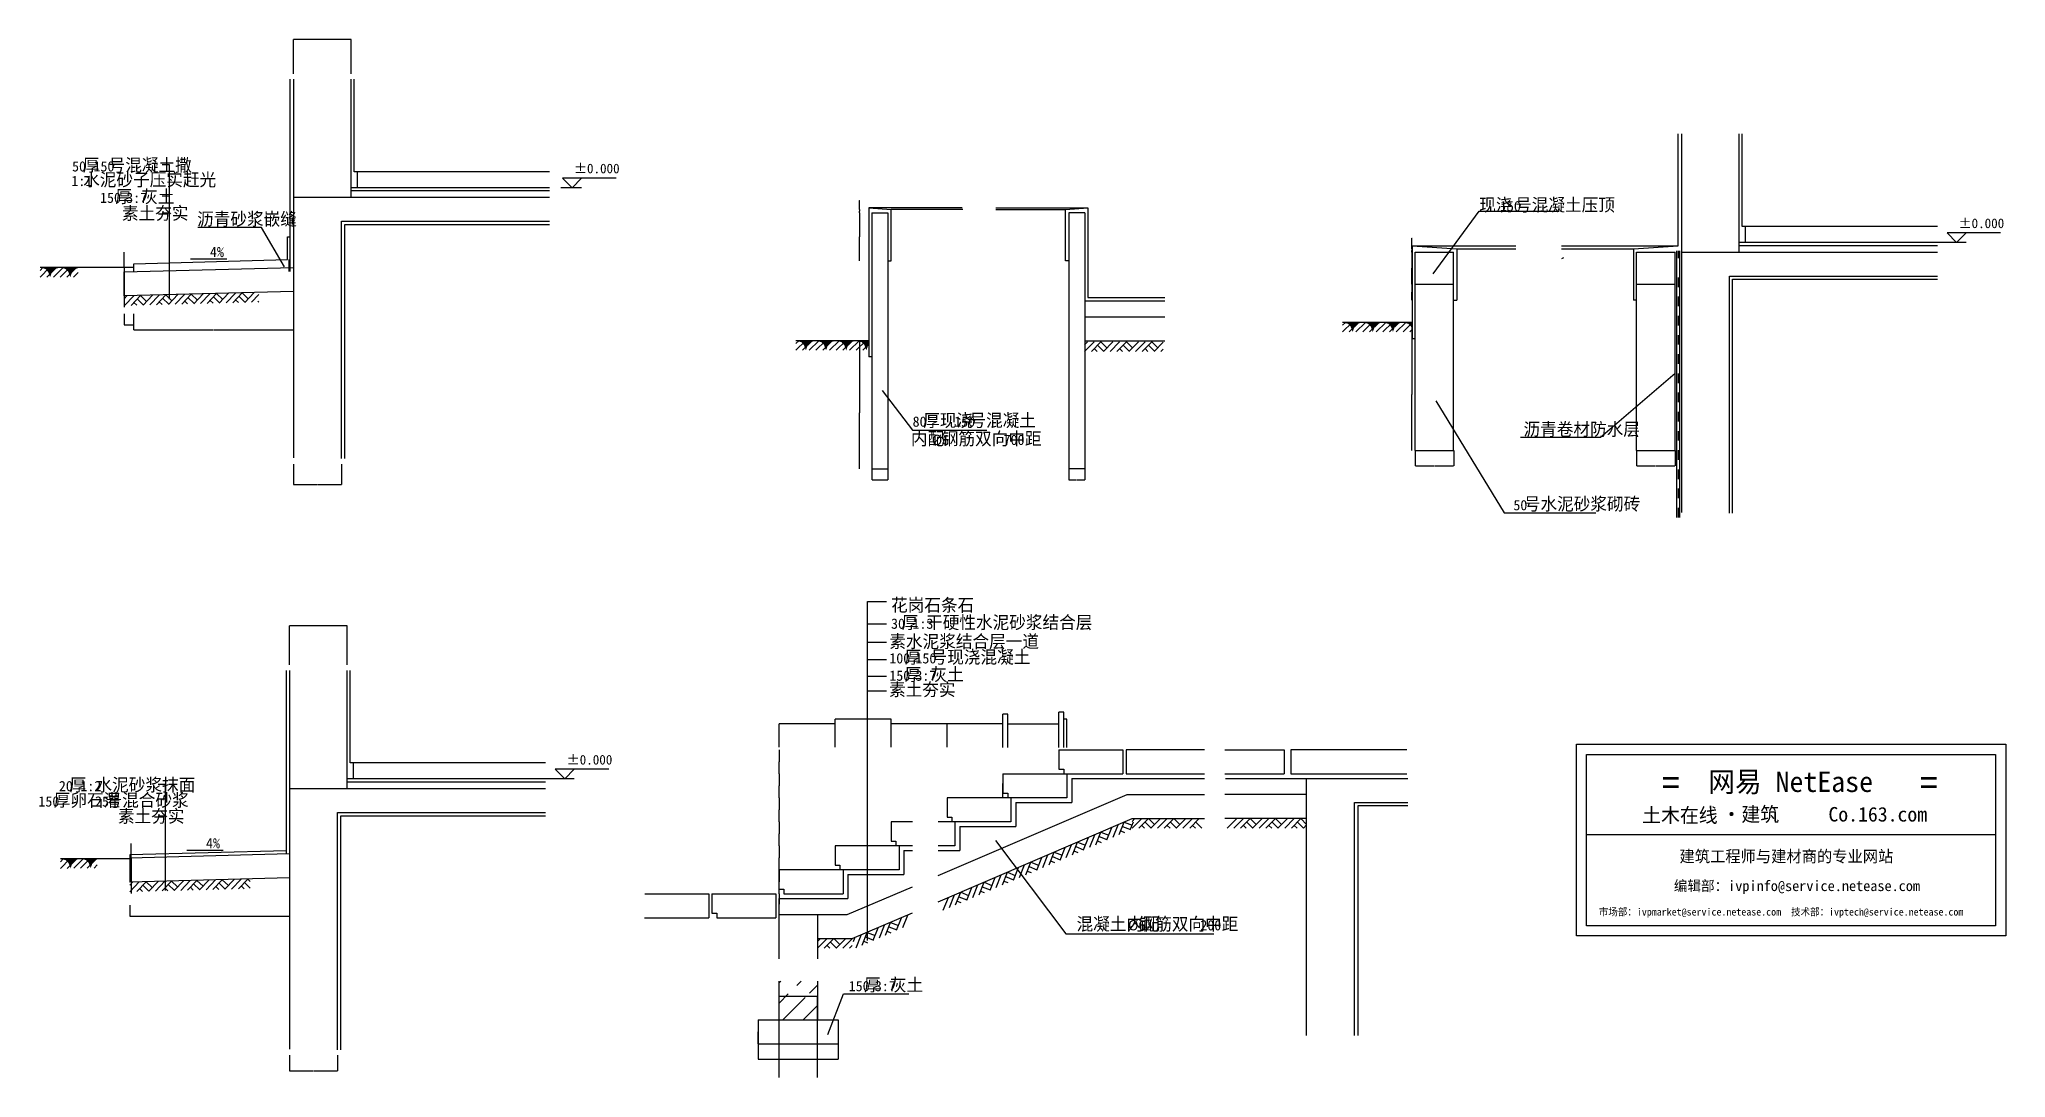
# Model space of a CAD drawing. Header units: metres. Extents: x 4762 to 17058, y 16092 to 22582.
import ezdxf

# ---------------------------------------------------------------- set-up
doc = ezdxf.new("R2010")
doc.units = ezdxf.units.M
for name, color, linetype in [('PUB_DIM', 3, 'Continuous'), ('PUB_HATCH', 7, 'Continuous'), ('PUB_TEXT', 7, 'Continuous'), ('S_SURFACE', 6, 'Continuous'), ('SURFACE', 6, 'Continuous'), ('WALL', 255, 'Continuous')]:
    doc.layers.add(name, color=color, linetype=linetype)
doc.dimstyles.get("Standard").update_dxf_attribs({"dimtxt": 2.5, "dimasz": 2.5, "dimexe": 1.25, "dimexo": 0.625, "dimtad": 1, "dimcen": 2.5, "dimazin": 3, "dimtfac": 1, "dimtmove": 0, "dimatfit": 3})

msp = doc.modelspace()

# ---------------------------------------------------------------- texts
at = {"layer": 'PUB_DIM'}
for p in [(8104.73, 21744.74), (16762.83, 21402.08), (8059.22, 18049.05)]:
    msp.add_text('%%p0.000', height=60, dxfattribs=at).set_placement(p)
at = {"layer": 'PUB_TEXT'}
for s, height, p in [('50', 64, (4966.61, 21756.03)), ('厚', 80, (5032.96, 21756.03)), ('150', 64, (5100.63, 21756.03)), ('号混凝土撒', 80, (5195.23, 21756.03)), ('1:1', 64, (4962.29, 21664.9)), ('水泥砂子压实赶光', 80, (5035.83, 21664.9)), ('厚', 80, (5237.32, 21559.62)), ('灰土', 80, (5399.27, 21559.62)), ('150', 64, (5141.71, 21559.62)), ('素土夯实', 80, (5278.47, 21455.42)), ('3:7', 64, (5304.99, 21559.62)), ('现浇', 80, (13765.37, 21507.6)), ('150', 64, (13895.53, 21507.6)), ('号混凝土压顶', 80, (13990.13, 21507.6)), ('沥青砂浆嵌缝', 80, (5748.43, 21418.72)), ('4%', 64, (5828.97, 21221.03)), ('80', 64, (10222.58, 20160.57)), ('厚现浇', 80, (10288.92, 20160.57)), ('150', 64, (10483.08, 20160.57)), ('号混凝土', 80, (10577.68, 20160.57)), ('沥青卷材防水层', 80, (14042.69, 20105.06)), ('内配', 80, (10212.17, 20046.15)), ('%%c6', 64, (10343.42, 20046.15)), ('钢筋双向中距', 80, (10405.1, 20046.15)), ('700', 64, (10791.76, 20046.15)), ('50', 64, (13979.3, 19638.25)), ('号水泥砂浆砌砖', 80, (14044.64, 19638.25)), ('花岗石条石', 80, (10087.8, 19005.93)), ('30', 64, (10087.8, 18897.63)), ('厚', 80, (10154.14, 18897.63)), ('1:3', 64, (10221.82, 18897.63)), ('干硬性水泥砂浆结合层', 80, (10306.77, 18897.63)), ('素水泥浆结合层一道', 80, (10076.96, 18778.49)), ('100', 64, (10076.96, 18681.02)), ('厚', 80, (10172.56, 18681.02)), ('150', 64, (10240.24, 18681.02)), ('号现浇混凝土', 80, (10334.83, 18681.02)), ('素土夯实', 80, (10075.32, 18478.22)), ('150', 64, (10076.96, 18572.72)), ('厚', 80, (10172.56, 18572.72)), ('3:7', 64, (10240.24, 18572.72)), ('灰土', 80, (10334.52, 18572.72)), ('厚', 80, (4950.59, 17882.35)), ('水泥砂浆抹面', 80, (5112.86, 17882.35)), ('150', 64, (4756.17, 17786.45)), ('厚卵石灌', 80, (4851.77, 17786.45)), ('20', 64, (4884.24, 17882.35)), ('1:2', 64, (5018.26, 17882.35)), ('25', 64, (5110.44, 17786.45)), ('号混合砂浆', 80, (5175.78, 17786.45)), ('素土夯实', 80, (5253.72, 17686.44)), ('4%', 64, (5804.21, 17525.34)), ('混凝土内配', 80, (11247.49, 17012.54)), ('钢筋双向中距', 80, (11635.49, 17012.54)), ('%%c6', 64, (11570.15, 17012.54)), ('200', 64, (12022.15, 17012.54)), ('灰土', 80, (10080.77, 16632.28)), ('150', 64, (9823.21, 16632.28)), ('厚', 80, (9918.81, 16632.28)), ('3:7', 64, (9986.49, 16632.28))]:
    msp.add_text(s, height=height, dxfattribs=at).set_placement(p)

# ---------------------------------------------------------------- blocks, each defined once
blk = doc.blocks.new('170417093439032')
at = {"color": 0}
for p, q in [((4980.25, 5362.09), (4991.38, 5373.22)), ((4980.25, 5234.81), (5037.96, 5292.52)), ((5090.4, 5344.96), (5118.66, 5373.22)), ((5170.54, 5297.82), (5220.25, 5347.53)), ((5003.79, 5131.07), (5143.58, 5270.86)), ((5131.07, 5131.07), (5220.25, 5220.25))]:
    blk.add_line(p, q, dxfattribs=at)
blk = doc.blocks.new('163')
at = {"color": 7}
for p, q in [((0, 29974.22), (671.06, 29974.22)), ((0, 29674.47), (0, 29974.22)), ((671.06, 29974.22), (671.06, 29674.47)), ((16.19, 29832.84), (654.84, 29832.84)), ((671.06, 29674.47), (0, 29674.47))]:
    blk.add_line(p, q, dxfattribs=at)
blk.add_lwpolyline([(15.91, 29690.38), (15.91, 29958.31), (655.15, 29958.31), (655.15, 29690.38), (15.91, 29690.38)], dxfattribs=at)
at = {"color": 3}
for s, height, p in [('=', 40, (133.87, 29894.24)), ('网易 NetEase', 32, (206.37, 29899.5)), ('=', 40, (537.2, 29894.24)), ('·建筑     Co.163.com', 22.68, (227.02, 29853.33)), ('建筑工程师与建材商的专业网站', 18.37, (161.15, 29789.76)), ('编辑部：ivpinfo@service.netease.com', 16.33, (152.34, 29744.67)), ('市场部：ivpmarket@service.netease.com  技术部：ivptech@service.netease.com', 11.43, (35.08, 29706.45))]:
    blk.add_text(s, height=height, dxfattribs=at).set_placement(p)
at = {"color": 1}
blk.add_text('土木在线', height=22.68, dxfattribs=at).set_placement((102.82, 29851.87))
blk = doc.blocks.new('*D1')
for p, q in [((5326.93, 17170.06), (5326.93, 17101.05)), ((5327.18, 17101.05), (5824.93, 17101.05)), ((5828.93, 17101.05), (6326.68, 17101.05)), ((6326.93, 17170.06), (6326.93, 17101.05))]:
    blk.add_line(p, q)
at = {"layer": 'Defpoints'}
for p in [(5326.93, 17170.06), (5326.93, 17101.05), (6326.93, 17170.06)]:
    blk.add_point(p, dxfattribs=at)
at = {"layer": 'PUB_DIM', "insert": (5826.93, 17101.05), "char_height": 1, "attachment_point": 5}
blk.add_mtext('1000', dxfattribs=at)
blk = doc.blocks.new('*D2')
for p, q in [((5335.27, 17461.69), (5335.27, 17242.27)), ((5335.02, 17242.27), (5334.77, 17242.27)), ((5335.27, 17311.69), (5335.27, 17242.27)), ((5335.27, 17242.27), (5335.27, 17242.27)), ((5335.52, 17242.27), (5335.77, 17242.27))]:
    blk.add_line(p, q)
at = {"layer": 'Defpoints'}
for p in [(5335.27, 17461.69), (5335.27, 17311.69), (5335.27, 17242.27)]:
    blk.add_point(p, dxfattribs=at)
at = {"layer": 'PUB_DIM', "insert": (5335.27, 17243.395), "char_height": 1, "attachment_point": 5}
blk.add_mtext('0', dxfattribs=at)
blk = doc.blocks.new('*D3')
for p, q in [((5335.02, 17555.68), (5334.77, 17555.68)), ((5335.27, 17463.69), (5335.27, 17555.68)), ((5335.27, 17483.69), (5335.27, 17555.68)), ((5335.27, 17555.68), (5335.27, 17555.68)), ((5335.52, 17555.68), (5335.77, 17555.68))]:
    blk.add_line(p, q)
at = {"layer": 'Defpoints'}
for p in [(5335.27, 17555.68), (5335.27, 17483.69), (5335.27, 17463.69)]:
    blk.add_point(p, dxfattribs=at)
at = {"layer": 'PUB_DIM', "insert": (5335.27, 17556.805), "char_height": 1, "attachment_point": 5}
blk.add_mtext('0', dxfattribs=at)
blk = doc.blocks.new('*D4')
for p, q in [((6326.29, 16231.49), (6326.29, 16133.65)), ((6626.29, 16231.49), (6626.29, 16133.65)), ((6326.54, 16133.65), (6474.79, 16133.65)), ((6477.79, 16133.65), (6626.04, 16133.65))]:
    blk.add_line(p, q)
at = {"layer": 'Defpoints'}
for p in [(6326.29, 16231.49), (6626.29, 16231.49), (6326.29, 16133.65)]:
    blk.add_point(p, dxfattribs=at)
at = {"layer": 'PUB_DIM', "insert": (6476.29, 16133.65), "char_height": 1, "attachment_point": 5}
blk.add_mtext('300', dxfattribs=at)
blk = doc.blocks.new('*D5')
for p, q in [((6504.96, 18915.52), (6326.21, 18915.52)), ((6326.46, 18671.22), (6326.46, 18915.52)), ((6686.71, 18915.52), (6507.96, 18915.52)), ((6686.46, 18671.22), (6686.46, 18915.52))]:
    blk.add_line(p, q)
at = {"layer": 'Defpoints'}
for p in [(6686.46, 18915.52), (6326.46, 18671.22), (6686.46, 18671.22)]:
    blk.add_point(p, dxfattribs=at)
at = {"layer": 'PUB_DIM', "insert": (6506.46, 18915.52), "char_height": 1, "attachment_point": 5}
blk.add_mtext('360', dxfattribs=at)
blk = doc.blocks.new('*D6')
for p, q in [((11176.53, 18332.14), (11167.28, 18332.14)), ((11167.53, 18155.41), (11167.53, 18332.14)), ((11187.78, 18332.14), (11178.53, 18332.14)), ((11187.53, 18155.41), (11187.53, 18332.14))]:
    blk.add_line(p, q)
at = {"layer": 'Defpoints'}
for p in [(11187.53, 18332.14), (11167.53, 18155.41), (11187.53, 18155.41)]:
    blk.add_point(p, dxfattribs=at)
at = {"layer": 'PUB_DIM', "insert": (11177.53, 18332.14), "char_height": 1, "attachment_point": 5}
blk.add_mtext('20', dxfattribs=at)
blk = doc.blocks.new('*D7')
for p, q in [((11151.53, 18376.2), (11137.28, 18376.2)), ((11137.53, 18155.41), (11137.53, 18376.2)), ((11167.78, 18376.2), (11153.53, 18376.2)), ((11167.53, 18155.41), (11167.53, 18376.2))]:
    blk.add_line(p, q)
at = {"layer": 'Defpoints'}
for p in [(11167.53, 18376.2), (11137.53, 18155.41), (11167.53, 18155.41)]:
    blk.add_point(p, dxfattribs=at)
at = {"layer": 'PUB_DIM', "insert": (11152.53, 18376.2), "char_height": 1, "attachment_point": 5}
blk.add_mtext('30', dxfattribs=at)
blk = doc.blocks.new('*D8')
for p, q in [((10801.53, 18364.1), (10787.28, 18364.1)), ((10787.53, 18155.41), (10787.53, 18364.1)), ((10817.78, 18364.1), (10803.53, 18364.1)), ((10817.53, 18155.41), (10817.53, 18364.1))]:
    blk.add_line(p, q)
at = {"layer": 'Defpoints'}
for p in [(10817.53, 18364.1), (10787.53, 18155.41), (10817.53, 18155.41)]:
    blk.add_point(p, dxfattribs=at)
at = {"layer": 'PUB_DIM', "insert": (10802.53, 18364.1), "char_height": 1, "attachment_point": 5}
blk.add_mtext('30', dxfattribs=at)
blk = doc.blocks.new('*D9')
for p, q in [((10976.03, 18302.16), (10817.28, 18302.16)), ((10817.53, 18155.41), (10817.53, 18302.16)), ((11137.78, 18302.16), (10979.03, 18302.16)), ((11137.53, 18155.41), (11137.53, 18302.16))]:
    blk.add_line(p, q)
at = {"layer": 'Defpoints'}
for p in [(11137.53, 18302.16), (10817.53, 18155.41), (11137.53, 18155.41)]:
    blk.add_point(p, dxfattribs=at)
at = {"layer": 'PUB_DIM', "insert": (10977.53, 18302.16), "char_height": 1, "attachment_point": 5}
blk.add_mtext('320', dxfattribs=at)
blk = doc.blocks.new('*D10')
for p, q in [((9911.13, 18333.36), (9737.38, 18333.36)), ((9737.63, 18156.72), (9737.63, 18333.36)), ((10087.88, 18333.36), (9914.13, 18333.36)), ((10087.63, 18156.72), (10087.63, 18333.36))]:
    blk.add_line(p, q)
at = {"layer": 'Defpoints'}
for p in [(10087.63, 18333.36), (9737.63, 18156.72), (10087.63, 18156.72)]:
    blk.add_point(p, dxfattribs=at)
at = {"layer": 'PUB_DIM', "insert": (9912.63, 18333.36), "char_height": 1, "attachment_point": 5}
blk.add_mtext('350', dxfattribs=at)
blk = doc.blocks.new('*D11')
for p, q in [((10261.13, 18303.38), (10087.38, 18303.38)), ((10087.63, 18156.72), (10087.63, 18303.38)), ((10437.88, 18303.38), (10264.13, 18303.38)), ((10437.63, 18156.72), (10437.63, 18303.38))]:
    blk.add_line(p, q)
at = {"layer": 'Defpoints'}
for p in [(10437.63, 18303.38), (10087.63, 18156.72), (10437.63, 18156.72)]:
    blk.add_point(p, dxfattribs=at)
at = {"layer": 'PUB_DIM', "insert": (10262.63, 18303.38), "char_height": 1, "attachment_point": 5}
blk.add_mtext('350', dxfattribs=at)
blk = doc.blocks.new('*D12')
for p, q in [((10611.13, 18303.38), (10437.38, 18303.38)), ((10437.63, 18156.72), (10437.63, 18303.38)), ((10787.88, 18303.38), (10614.13, 18303.38)), ((10787.63, 18156.72), (10787.63, 18303.38))]:
    blk.add_line(p, q)
at = {"layer": 'Defpoints'}
for p in [(10787.63, 18303.38), (10437.63, 18156.72), (10787.63, 18156.72)]:
    blk.add_point(p, dxfattribs=at)
at = {"layer": 'PUB_DIM', "insert": (10612.63, 18303.38), "char_height": 1, "attachment_point": 5}
blk.add_mtext('350', dxfattribs=at)
blk = doc.blocks.new('*D13')
for p, q in [((9561.13, 18303.38), (9387.38, 18303.38)), ((9387.63, 18156.72), (9387.63, 18303.38)), ((9737.88, 18303.38), (9564.13, 18303.38)), ((9737.63, 18156.72), (9737.63, 18303.38))]:
    blk.add_line(p, q)
at = {"layer": 'Defpoints'}
for p in [(9737.63, 18303.38), (9387.63, 18156.72), (9737.63, 18156.72)]:
    blk.add_point(p, dxfattribs=at)
at = {"layer": 'PUB_DIM', "insert": (9562.63, 18303.38), "char_height": 1, "attachment_point": 5}
blk.add_mtext('350', dxfattribs=at)
blk = doc.blocks.new('*D14')
for p, q in [((9506.59, 16599.07), (9387.84, 16599.07)), ((9388.09, 16091.79), (9388.09, 16599.07)), ((9628.34, 16599.07), (9509.59, 16599.07)), ((9628.09, 16091.79), (9628.09, 16599.07))]:
    blk.add_line(p, q)
at = {"layer": 'Defpoints'}
for p in [(9628.09, 16599.07), (9388.09, 16091.79), (9628.09, 16091.79)]:
    blk.add_point(p, dxfattribs=at)
at = {"layer": 'PUB_DIM', "insert": (9508.09, 16599.07), "char_height": 1, "attachment_point": 5}
blk.add_mtext('240', dxfattribs=at)
blk = doc.blocks.new('*D15')
for p, q in [((9257.51, 16303.45), (9257.51, 16208.03)), ((9757.51, 16303.45), (9757.51, 16208.03)), ((9257.76, 16208.03), (9506.01, 16208.03)), ((9509.01, 16208.03), (9757.26, 16208.03))]:
    blk.add_line(p, q)
at = {"layer": 'Defpoints'}
for p in [(9257.51, 16303.45), (9757.51, 16303.45), (9257.51, 16208.03)]:
    blk.add_point(p, dxfattribs=at)
at = {"layer": 'PUB_DIM', "insert": (9507.51, 16208.03), "char_height": 1, "attachment_point": 5}
blk.add_mtext('500', dxfattribs=at)
blk = doc.blocks.new('*D16')
for p, q in [((9257.37, 16378.85), (9257.12, 16378.85)), ((9257.62, 16453.85), (9257.62, 16378.85)), ((9257.62, 16303.85), (9257.62, 16378.85)), ((9257.62, 16378.85), (9257.62, 16378.85)), ((9257.87, 16378.85), (9258.12, 16378.85))]:
    blk.add_line(p, q)
at = {"layer": 'Defpoints'}
for p in [(9257.62, 16453.85), (9257.62, 16378.85), (9257.62, 16303.85)]:
    blk.add_point(p, dxfattribs=at)
at = {"layer": 'PUB_DIM', "insert": (9257.62, 16379.975), "char_height": 1, "attachment_point": 5}
blk.add_mtext('0', dxfattribs=at)
blk = doc.blocks.new('*D17')
for p, q in [((9387.62, 17390.46), (9387.62, 17315.46)), ((9387.37, 17315.46), (9387.12, 17315.46)), ((9387.62, 17240.46), (9387.62, 17315.46)), ((9387.62, 17315.46), (9387.62, 17315.46)), ((9387.87, 17315.46), (9388.12, 17315.46))]:
    blk.add_line(p, q)
at = {"layer": 'Defpoints'}
for p in [(9387.62, 17390.46), (9387.62, 17315.46), (9387.62, 17240.46)]:
    blk.add_point(p, dxfattribs=at)
at = {"layer": 'PUB_DIM', "insert": (9387.62, 17316.585), "char_height": 1, "attachment_point": 5}
blk.add_mtext('0', dxfattribs=at)
blk = doc.blocks.new('*D18')
for p, q in [((9387.62, 17241.07), (9387.62, 17176.07)), ((9387.37, 17176.07), (9387.12, 17176.07)), ((9387.62, 17111.07), (9387.62, 17176.07)), ((9387.62, 17176.07), (9387.62, 17176.07)), ((9387.87, 17176.07), (9388.12, 17176.07))]:
    blk.add_line(p, q)
at = {"layer": 'Defpoints'}
for p in [(9387.62, 17241.07), (9387.62, 17176.07), (9387.62, 17111.07)]:
    blk.add_point(p, dxfattribs=at)
at = {"layer": 'PUB_DIM', "insert": (9387.62, 17177.195), "char_height": 1, "attachment_point": 5}
blk.add_mtext('200', dxfattribs=at)
blk = doc.blocks.new('*D19')
for p, q in [((9387.62, 17840.46), (9387.62, 17765.46)), ((9387.37, 17765.46), (9387.12, 17765.46)), ((9387.62, 17690.46), (9387.62, 17765.46)), ((9387.62, 17765.46), (9387.62, 17765.46)), ((9387.87, 17765.46), (9388.12, 17765.46))]:
    blk.add_line(p, q)
at = {"layer": 'Defpoints'}
for p in [(9387.62, 17840.46), (9387.62, 17765.46), (9387.62, 17690.46)]:
    blk.add_point(p, dxfattribs=at)
at = {"layer": 'PUB_DIM', "insert": (9387.62, 17766.585), "char_height": 1, "attachment_point": 5}
blk.add_mtext('0', dxfattribs=at)
blk = doc.blocks.new('*D20')
for p, q in [((9387.37, 17615.46), (9387.12, 17615.46)), ((9387.62, 17690.46), (9387.62, 17615.46)), ((9387.62, 17540.46), (9387.62, 17615.46)), ((9387.62, 17615.46), (9387.62, 17615.46)), ((9387.87, 17615.46), (9388.12, 17615.46))]:
    blk.add_line(p, q)
at = {"layer": 'Defpoints'}
for p in [(9387.62, 17690.46), (9387.62, 17615.46), (9387.62, 17540.46)]:
    blk.add_point(p, dxfattribs=at)
at = {"layer": 'PUB_DIM', "insert": (9387.62, 17616.585), "char_height": 1, "attachment_point": 5}
blk.add_mtext('0', dxfattribs=at)
blk = doc.blocks.new('*D21')
for p, q in [((9387.37, 17465.46), (9387.12, 17465.46)), ((9387.62, 17540.46), (9387.62, 17465.46)), ((9387.62, 17390.46), (9387.62, 17465.46)), ((9387.62, 17465.46), (9387.62, 17465.46)), ((9387.87, 17465.46), (9388.12, 17465.46))]:
    blk.add_line(p, q)
at = {"layer": 'Defpoints'}
for p in [(9387.62, 17540.46), (9387.62, 17465.46), (9387.62, 17390.46)]:
    blk.add_point(p, dxfattribs=at)
at = {"layer": 'PUB_DIM', "insert": (9387.62, 17466.585), "char_height": 1, "attachment_point": 5}
blk.add_mtext('0', dxfattribs=at)
blk = doc.blocks.new('*D22')
for p, q in [((9387.62, 18140.46), (9387.62, 18065.46)), ((9387.37, 18065.46), (9387.12, 18065.46)), ((9387.62, 17990.46), (9387.62, 18065.46)), ((9387.62, 18065.46), (9387.62, 18065.46)), ((9387.87, 18065.46), (9388.12, 18065.46))]:
    blk.add_line(p, q)
at = {"layer": 'Defpoints'}
for p in [(9387.62, 18140.46), (9387.62, 18065.46), (9387.62, 17990.46)]:
    blk.add_point(p, dxfattribs=at)
at = {"layer": 'PUB_DIM', "insert": (9387.62, 18066.585), "char_height": 1, "attachment_point": 5}
blk.add_mtext('0', dxfattribs=at)
blk = doc.blocks.new('*D23')
for p, q in [((9387.62, 17990.46), (9387.62, 17915.46)), ((9387.37, 17915.46), (9387.12, 17915.46)), ((9387.62, 17840.46), (9387.62, 17915.46)), ((9387.62, 17915.46), (9387.62, 17915.46)), ((9387.87, 17915.46), (9388.12, 17915.46))]:
    blk.add_line(p, q)
at = {"layer": 'Defpoints'}
for p in [(9387.62, 17990.46), (9387.62, 17915.46), (9387.62, 17840.46)]:
    blk.add_point(p, dxfattribs=at)
at = {"layer": 'PUB_DIM', "insert": (9387.62, 17916.585), "char_height": 1, "attachment_point": 5}
blk.add_mtext('0', dxfattribs=at)
blk = doc.blocks.new('*D24')
for p, q in [((10787.62, 17990.9), (10787.62, 17930.9)), ((10787.37, 17930.9), (10787.12, 17930.9)), ((10787.62, 17870.9), (10787.62, 17930.9)), ((10787.62, 17930.9), (10787.62, 17930.9)), ((10787.87, 17930.9), (10788.12, 17930.9))]:
    blk.add_line(p, q)
at = {"layer": 'Defpoints'}
for p in [(10787.62, 17990.9), (10787.62, 17930.9), (10787.62, 17870.9)]:
    blk.add_point(p, dxfattribs=at)
at = {"layer": 'PUB_DIM', "insert": (10787.62, 17932.025), "char_height": 1, "attachment_point": 5}
blk.add_mtext('0', dxfattribs=at)
blk = doc.blocks.new('*D25')
for p, q in [((10787.37, 17885.84), (10787.12, 17885.84)), ((10787.62, 17870.9), (10787.62, 17885.84)), ((10787.62, 17840.9), (10787.62, 17885.84)), ((10787.62, 17885.84), (10787.62, 17885.84)), ((10787.87, 17885.84), (10788.12, 17885.84))]:
    blk.add_line(p, q)
at = {"layer": 'Defpoints'}
for p in [(10787.62, 17885.84), (10787.62, 17870.9), (10787.62, 17840.9)]:
    blk.add_point(p, dxfattribs=at)
at = {"layer": 'PUB_DIM', "insert": (10787.62, 17886.965), "char_height": 1, "attachment_point": 5}
blk.add_mtext('0', dxfattribs=at)
blk = doc.blocks.new('*D26')
for p, q in [((5351.68, 20865.75), (5351.68, 20766.76)), ((6351.68, 20865.75), (6351.68, 20766.76)), ((5351.93, 20766.76), (5849.68, 20766.76)), ((5853.68, 20766.76), (6351.43, 20766.76))]:
    blk.add_line(p, q)
at = {"layer": 'Defpoints'}
for p in [(5351.68, 20865.75), (6351.68, 20865.75), (5351.68, 20766.76)]:
    blk.add_point(p, dxfattribs=at)
at = {"layer": 'PUB_DIM', "insert": (5851.68, 20766.76), "char_height": 1, "attachment_point": 5}
blk.add_mtext('1000', dxfattribs=at)
blk = doc.blocks.new('*D27')
for p, q in [((5291.93, 21159.38), (5291.93, 21101.72)), ((5291.68, 21101.72), (5291.43, 21101.72)), ((5291.93, 21129.38), (5291.93, 21101.72)), ((5291.93, 21101.72), (5291.93, 21101.72)), ((5292.18, 21101.72), (5292.43, 21101.72))]:
    blk.add_line(p, q)
at = {"layer": 'Defpoints'}
for p in [(5291.93, 21159.38), (5291.93, 21129.38), (5291.93, 21101.72)]:
    blk.add_point(p, dxfattribs=at)
at = {"layer": 'PUB_DIM', "insert": (5291.93, 21102.845), "char_height": 1, "attachment_point": 5}
blk.add_mtext('0', dxfattribs=at)
blk = doc.blocks.new('*D28')
for p, q in [((5291.68, 21251.38), (5291.43, 21251.38)), ((5291.93, 21159.38), (5291.93, 21251.38)), ((5291.93, 21179.38), (5291.93, 21251.38)), ((5291.93, 21251.38), (5291.93, 21251.38)), ((5292.18, 21251.38), (5292.43, 21251.38))]:
    blk.add_line(p, q)
at = {"layer": 'Defpoints'}
for p in [(5291.93, 21251.38), (5291.93, 21179.38), (5291.93, 21159.38)]:
    blk.add_point(p, dxfattribs=at)
at = {"layer": 'PUB_DIM', "insert": (5291.93, 21252.505), "char_height": 1, "attachment_point": 5}
blk.add_mtext('0', dxfattribs=at)
blk = doc.blocks.new('*D29')
for p, q in [((5291.68, 20865.75), (5291.68, 20796.74)), ((5291.93, 20796.74), (5320.68, 20796.74)), ((5322.68, 20796.74), (5351.43, 20796.74)), ((5351.68, 20865.75), (5351.68, 20796.74))]:
    blk.add_line(p, q)
at = {"layer": 'Defpoints'}
for p in [(5291.68, 20865.75), (5291.68, 20796.74), (5351.68, 20865.75)]:
    blk.add_point(p, dxfattribs=at)
at = {"layer": 'PUB_DIM', "insert": (5321.68, 20796.74), "char_height": 1, "attachment_point": 5}
blk.add_mtext('60', dxfattribs=at)
blk = doc.blocks.new('*D30')
for p, q in [((5291.93, 21127.38), (5291.93, 20907.96)), ((5291.68, 20907.96), (5291.43, 20907.96)), ((5291.93, 20977.38), (5291.93, 20907.96)), ((5291.93, 20907.96), (5291.93, 20907.96)), ((5292.18, 20907.96), (5292.43, 20907.96))]:
    blk.add_line(p, q)
at = {"layer": 'Defpoints'}
for p in [(5291.93, 21127.38), (5291.93, 20977.38), (5291.93, 20907.96)]:
    blk.add_point(p, dxfattribs=at)
at = {"layer": 'PUB_DIM', "insert": (5291.93, 20909.085), "char_height": 1, "attachment_point": 5}
blk.add_mtext('0', dxfattribs=at)
blk = doc.blocks.new('*D31')
for p, q in [((6351.04, 19927.18), (6351.04, 19799.35)), ((6651.04, 19927.18), (6651.04, 19799.35)), ((6351.29, 19799.35), (6499.54, 19799.35)), ((6502.54, 19799.35), (6650.79, 19799.35))]:
    blk.add_line(p, q)
at = {"layer": 'Defpoints'}
for p in [(6351.04, 19927.18), (6651.04, 19927.18), (6351.04, 19799.35)]:
    blk.add_point(p, dxfattribs=at)
at = {"layer": 'PUB_DIM', "insert": (6501.04, 19799.35), "char_height": 1, "attachment_point": 5}
blk.add_mtext('300', dxfattribs=at)
blk = doc.blocks.new('*D32')
for p, q in [((6312.9, 21204.74), (6312.9, 21347.37)), ((6313.15, 21347.37), (6320.9, 21347.37)), ((6322.9, 21347.37), (6330.65, 21347.37)), ((6330.9, 21204.74), (6330.9, 21347.37))]:
    blk.add_line(p, q)
at = {"layer": 'Defpoints'}
for p in [(6312.9, 21347.37), (6312.9, 21204.74), (6330.9, 21204.74)]:
    blk.add_point(p, dxfattribs=at)
at = {"layer": 'PUB_DIM', "insert": (6321.9, 21347.37), "char_height": 1, "attachment_point": 5}
blk.add_mtext('10', dxfattribs=at)
blk = doc.blocks.new('*D33')
for p, q in [((6529.72, 22581.23), (6350.97, 22581.23)), ((6351.22, 22366.91), (6351.22, 22581.23)), ((6711.47, 22581.23), (6532.72, 22581.23)), ((6711.22, 22366.91), (6711.22, 22581.23))]:
    blk.add_line(p, q)
at = {"layer": 'Defpoints'}
for p in [(6711.22, 22581.23), (6351.22, 22366.91), (6711.22, 22366.91)]:
    blk.add_point(p, dxfattribs=at)
at = {"layer": 'PUB_DIM', "insert": (6531.22, 22581.23), "char_height": 1, "attachment_point": 5}
blk.add_mtext('360', dxfattribs=at)
blk = doc.blocks.new('*D34')
for p, q in [((9891.18, 20698.04), (9891.18, 20531.16)), ((9891.18, 20598.04), (9891.18, 20531.16)), ((9890.93, 20531.16), (9890.68, 20531.16)), ((9891.18, 20531.16), (9891.18, 20531.16)), ((9891.43, 20531.16), (9891.68, 20531.16))]:
    blk.add_line(p, q)
at = {"layer": 'Defpoints'}
for p in [(9891.18, 20698.04), (9891.18, 20598.04), (9891.18, 20531.16)]:
    blk.add_point(p, dxfattribs=at)
at = {"layer": 'PUB_DIM', "insert": (9891.18, 20532.285), "char_height": 1, "attachment_point": 5}
blk.add_mtext('0', dxfattribs=at)
blk = doc.blocks.new('*D35')
for p, q in [((9891.18, 20598.04), (9891.18, 20248.04)), ((9890.93, 20248.04), (9890.68, 20248.04)), ((9891.18, 19898.04), (9891.18, 20248.04)), ((9891.18, 20248.04), (9891.18, 20248.04)), ((9891.43, 20248.04), (9891.68, 20248.04))]:
    blk.add_line(p, q)
at = {"layer": 'Defpoints'}
for p in [(9891.18, 20598.04), (9891.18, 20248.04), (9891.18, 19898.04)]:
    blk.add_point(p, dxfattribs=at)
at = {"layer": 'PUB_DIM', "insert": (9891.18, 20249.165), "char_height": 1, "attachment_point": 5}
blk.add_mtext('0', dxfattribs=at)
blk = doc.blocks.new('*D36')
for p, q in [((9968.39, 19898.14), (9968.39, 19829.34)), ((9968.64, 19829.34), (10016.89, 19829.34)), ((10019.89, 19829.34), (10068.14, 19829.34)), ((10068.39, 19898.14), (10068.39, 19829.34))]:
    blk.add_line(p, q)
at = {"layer": 'Defpoints'}
for p in [(9968.39, 19898.14), (9968.39, 19829.34), (10068.39, 19898.14)]:
    blk.add_point(p, dxfattribs=at)
at = {"layer": 'PUB_DIM', "insert": (10018.39, 19829.34), "char_height": 1, "attachment_point": 5}
blk.add_mtext('100', dxfattribs=at)
blk = doc.blocks.new('*D37')
for p, q in [((11199.39, 19898.14), (11199.39, 19829.34)), ((11199.64, 19829.34), (11247.89, 19829.34)), ((11250.89, 19829.34), (11299.14, 19829.34)), ((11299.39, 19898.14), (11299.39, 19829.34))]:
    blk.add_line(p, q)
at = {"layer": 'Defpoints'}
for p in [(11199.39, 19898.14), (11199.39, 19829.34), (11299.39, 19898.14)]:
    blk.add_point(p, dxfattribs=at)
at = {"layer": 'PUB_DIM', "insert": (11249.39, 19829.34), "char_height": 1, "attachment_point": 5}
blk.add_mtext('100', dxfattribs=at)
blk = doc.blocks.new('*D38')
for p, q in [((9891.18, 21497.66), (9891.18, 21347.9)), ((9890.93, 21347.9), (9890.68, 21347.9)), ((9891.18, 21198.14), (9891.18, 21347.9)), ((9891.18, 21347.9), (9891.18, 21347.9)), ((9891.43, 21347.9), (9891.68, 21347.9))]:
    blk.add_line(p, q)
at = {"layer": 'Defpoints'}
for p in [(9891.18, 21497.66), (9891.18, 21347.9), (9891.18, 21198.14)]:
    blk.add_point(p, dxfattribs=at)
at = {"layer": 'PUB_DIM', "insert": (9891.18, 21349.025), "char_height": 1, "attachment_point": 5}
blk.add_mtext('0', dxfattribs=at)
blk = doc.blocks.new('*D39')
for p, q in [((9890.93, 21574.8), (9890.68, 21574.8)), ((9891.18, 21528.14), (9891.18, 21574.8)), ((9891.18, 21517.66), (9891.18, 21574.8)), ((9891.18, 21574.8), (9891.18, 21574.8)), ((9891.43, 21574.8), (9891.68, 21574.8))]:
    blk.add_line(p, q)
at = {"layer": 'Defpoints'}
for p in [(9891.18, 21574.8), (9891.18, 21528.14), (9891.18, 21517.66)]:
    blk.add_point(p, dxfattribs=at)
at = {"layer": 'PUB_DIM', "insert": (9891.18, 21575.925), "char_height": 1, "attachment_point": 5}
blk.add_mtext('0', dxfattribs=at)
blk = doc.blocks.new('*D40')
for p, q in [((9891.18, 21517.66), (9891.18, 21507.66)), ((9890.93, 21507.66), (9890.68, 21507.66)), ((9891.18, 21497.66), (9891.18, 21507.66)), ((9891.18, 21507.66), (9891.18, 21507.66)), ((9891.43, 21507.66), (9891.68, 21507.66))]:
    blk.add_line(p, q)
at = {"layer": 'Defpoints'}
for p in [(9891.18, 21517.66), (9891.18, 21507.66), (9891.18, 21497.66)]:
    blk.add_point(p, dxfattribs=at)
at = {"layer": 'PUB_DIM', "insert": (9891.18, 21508.785), "char_height": 1, "attachment_point": 5}
blk.add_mtext('0', dxfattribs=at)
blk = doc.blocks.new('*D41')
for p, q in [((13344.65, 21339.23), (13344.4, 21339.23)), ((13344.9, 21292.57), (13344.9, 21339.23)), ((13344.9, 21272.08), (13344.9, 21339.23)), ((13344.9, 21339.23), (13344.9, 21339.23)), ((13345.15, 21339.23), (13345.4, 21339.23))]:
    blk.add_line(p, q)
at = {"layer": 'Defpoints'}
for p in [(13344.9, 21339.23), (13344.9, 21292.57), (13344.9, 21272.08)]:
    blk.add_point(p, dxfattribs=at)
at = {"layer": 'PUB_DIM', "insert": (13344.9, 21340.355), "char_height": 1, "attachment_point": 5}
blk.add_mtext('0', dxfattribs=at)
blk = doc.blocks.new('*D42')
for p, q in [((13344.9, 20712.57), (13344.9, 20362.57)), ((13344.65, 20362.57), (13344.4, 20362.57)), ((13344.9, 20012.57), (13344.9, 20362.57)), ((13344.9, 20362.57), (13344.9, 20362.57)), ((13345.15, 20362.57), (13345.4, 20362.57))]:
    blk.add_line(p, q)
at = {"layer": 'Defpoints'}
for p in [(13344.9, 20712.57), (13344.9, 20362.57), (13344.9, 20012.57)]:
    blk.add_point(p, dxfattribs=at)
at = {"layer": 'PUB_DIM', "insert": (13344.9, 20363.695), "char_height": 1, "attachment_point": 5}
blk.add_mtext('0', dxfattribs=at)
blk = doc.blocks.new('*D43')
for p, q in [((13366.08, 20012.67), (13366.08, 19916)), ((13606.08, 20012.67), (13606.08, 19916)), ((13366.33, 19916), (13484.58, 19916)), ((13487.58, 19916), (13605.83, 19916))]:
    blk.add_line(p, q)
at = {"layer": 'Defpoints'}
for p in [(13366.08, 20012.67), (13606.08, 20012.67), (13366.08, 19916)]:
    blk.add_point(p, dxfattribs=at)
at = {"layer": 'PUB_DIM', "insert": (13486.08, 19916), "char_height": 1, "attachment_point": 5}
blk.add_mtext('240', dxfattribs=at)
blk = doc.blocks.new('*D44')
for p, q in [((13344.9, 20812.57), (13344.9, 20645.69)), ((13344.9, 20712.57), (13344.9, 20645.69)), ((13344.65, 20645.69), (13344.4, 20645.69)), ((13344.9, 20645.69), (13344.9, 20645.69)), ((13345.15, 20645.69), (13345.4, 20645.69))]:
    blk.add_line(p, q)
at = {"layer": 'Defpoints'}
for p in [(13344.9, 20812.57), (13344.9, 20712.57), (13344.9, 20645.69)]:
    blk.add_point(p, dxfattribs=at)
at = {"layer": 'PUB_DIM', "insert": (13344.9, 20646.815), "char_height": 1, "attachment_point": 5}
blk.add_mtext('0', dxfattribs=at)
blk = doc.blocks.new('*D45')
for p, q in [((13344.9, 21272.08), (13344.9, 21262.08)), ((13344.65, 21262.08), (13344.4, 21262.08)), ((13344.9, 21252.08), (13344.9, 21262.08)), ((13344.9, 21262.08), (13344.9, 21262.08)), ((13345.15, 21262.08), (13345.4, 21262.08))]:
    blk.add_line(p, q)
at = {"layer": 'Defpoints'}
for p in [(13344.9, 21272.08), (13344.9, 21262.08), (13344.9, 21252.08)]:
    blk.add_point(p, dxfattribs=at)
at = {"layer": 'PUB_DIM', "insert": (13344.9, 21263.205), "char_height": 1, "attachment_point": 5}
blk.add_mtext('0', dxfattribs=at)
blk = doc.blocks.new('*D46')
for p, q in [((13344.9, 21052.57), (13344.9, 21002.57)), ((13344.65, 21002.57), (13344.4, 21002.57)), ((13344.9, 20952.57), (13344.9, 21002.57)), ((13344.9, 21002.57), (13344.9, 21002.57)), ((13345.15, 21002.57), (13345.4, 21002.57))]:
    blk.add_line(p, q)
at = {"layer": 'Defpoints'}
for p in [(13344.9, 21052.57), (13344.9, 21002.57), (13344.9, 20952.57)]:
    blk.add_point(p, dxfattribs=at)
at = {"layer": 'PUB_DIM', "insert": (13344.9, 21003.695), "char_height": 1, "attachment_point": 5}
blk.add_mtext('0', dxfattribs=at)
blk = doc.blocks.new('*D47')
for p, q in [((13344.65, 21152.33), (13344.4, 21152.33)), ((13344.9, 21252.08), (13344.9, 21152.33)), ((13344.9, 21052.57), (13344.9, 21152.33)), ((13344.9, 21152.33), (13344.9, 21152.33)), ((13345.15, 21152.33), (13345.4, 21152.33))]:
    blk.add_line(p, q)
at = {"layer": 'Defpoints'}
for p in [(13344.9, 21252.08), (13344.9, 21152.33), (13344.9, 21052.57)]:
    blk.add_point(p, dxfattribs=at)
at = {"layer": 'PUB_DIM', "insert": (13344.9, 21153.455), "char_height": 1, "attachment_point": 5}
blk.add_mtext('0', dxfattribs=at)
blk = doc.blocks.new('*D48')
for p, q in [((14750.08, 20012.67), (14750.08, 19916)), ((14990.08, 20012.67), (14990.08, 19916)), ((14750.33, 19916), (14868.58, 19916)), ((14871.58, 19916), (14989.83, 19916))]:
    blk.add_line(p, q)
at = {"layer": 'Defpoints'}
for p in [(14750.08, 20012.67), (14990.08, 20012.67), (14750.08, 19916)]:
    blk.add_point(p, dxfattribs=at)
at = {"layer": 'PUB_DIM', "insert": (14870.08, 19916), "char_height": 1, "attachment_point": 5}
blk.add_mtext('240', dxfattribs=at)

# ---------------------------------------------------------------- dimensions: what is measured, and where the dimension line sits
at = {"layer": 'PUB_DIM'}
for base, p1, p2, picture, middle in [((6711.22, 22581.23), (6711.22, 22366.91), (6351.22, 22366.91), '*D33', (6531.22, 22581.23)), ((9891.18, 21574.8), (9891.18, 21528.14), (9891.18, 21517.66), '*D39', (9891.18, 21575.925)), ((9891.18, 21507.66), (9891.18, 21517.66), (9891.18, 21497.66), '*D40', (9891.18, 21508.785)), ((9891.18, 21347.9), (9891.18, 21497.66), (9891.18, 21198.14), '*D38', (9891.18, 21349.025)), ((13344.9, 21339.23), (13344.9, 21292.57), (13344.9, 21272.08), '*D41', (13344.9, 21340.355)), ((13344.9, 21262.08), (13344.9, 21272.08), (13344.9, 21252.08), '*D45', (13344.9, 21263.205)), ((5291.93, 21251.38), (5291.93, 21159.38), (5291.93, 21179.38), '*D28', (5291.93, 21252.505)), ((5291.93, 21101.72), (5291.93, 21129.38), (5291.93, 21159.38), '*D27', (5291.93, 21102.845)), ((13344.9, 21152.33), (13344.9, 21252.08), (13344.9, 21052.57), '*D47', (13344.9, 21153.455)), ((5291.93, 20907.96), (5291.93, 20977.38), (5291.93, 21127.38), '*D30', (5291.93, 20909.085)), ((13344.9, 21002.57), (13344.9, 21052.57), (13344.9, 20952.57), '*D46', (13344.9, 21003.695)), ((5291.68, 20796.74), (5291.68, 20865.75), (5351.68, 20865.75), '*D29', (5321.68, 20796.74)), ((5351.68, 20766.76), (5351.68, 20865.75), (6351.68, 20865.75), '*D26', (5851.68, 20766.76)), ((13344.9, 20645.69), (13344.9, 20812.57), (13344.9, 20712.57), '*D44', (13344.9, 20646.815)), ((9891.18, 20531.16), (9891.18, 20698.04), (9891.18, 20598.04), '*D34', (9891.18, 20532.285)), ((13344.9, 20362.57), (13344.9, 20712.57), (13344.9, 20012.57), '*D42', (13344.9, 20363.695)), ((9891.18, 20248.04), (9891.18, 20598.04), (9891.18, 19898.04), '*D35', (9891.18, 20249.165)), ((6351.04, 19799.35), (6351.04, 19927.18), (6651.04, 19927.18), '*D31', (6501.04, 19799.35)), ((13366.08, 19916), (13366.08, 20012.67), (13606.08, 20012.67), '*D43', (13486.08, 19916)), ((14750.08, 19916), (14750.08, 20012.67), (14990.08, 20012.67), '*D48', (14870.08, 19916)), ((9968.39, 19829.34), (9968.39, 19898.14), (10068.39, 19898.14), '*D36', (10018.39, 19829.34)), ((11199.39, 19829.34), (11199.39, 19898.14), (11299.39, 19898.14), '*D37', (11249.39, 19829.34)), ((6686.46, 18915.52), (6686.46, 18671.22), (6326.46, 18671.22), '*D5', (6506.46, 18915.52)), ((10087.63, 18333.36), (10087.63, 18156.72), (9737.63, 18156.72), '*D10', (9912.63, 18333.36)), ((10817.53, 18364.1), (10817.53, 18155.41), (10787.53, 18155.41), '*D8', (10802.53, 18364.1)), ((11167.53, 18376.2), (11167.53, 18155.41), (11137.53, 18155.41), '*D7', (11152.53, 18376.2)), ((11187.53, 18332.14), (11187.53, 18155.41), (11167.53, 18155.41), '*D6', (11177.53, 18332.14)), ((9737.63, 18303.38), (9737.63, 18156.72), (9387.63, 18156.72), '*D13', (9562.63, 18303.38)), ((10437.63, 18303.38), (10437.63, 18156.72), (10087.63, 18156.72), '*D11', (10262.63, 18303.38)), ((10787.63, 18303.38), (10787.63, 18156.72), (10437.63, 18156.72), '*D12', (10612.63, 18303.38)), ((11137.53, 18302.16), (11137.53, 18155.41), (10817.53, 18155.41), '*D9', (10977.53, 18302.16)), ((9387.62, 18065.46), (9387.62, 18140.46), (9387.62, 17990.46), '*D22', (9387.62, 18066.585)), ((9387.62, 17915.46), (9387.62, 17990.46), (9387.62, 17840.46), '*D23', (9387.62, 17916.585)), ((10787.62, 17930.9), (10787.62, 17990.9), (10787.62, 17870.9), '*D24', (10787.62, 17932.025)), ((9387.62, 17765.46), (9387.62, 17840.46), (9387.62, 17690.46), '*D19', (9387.62, 17766.585)), ((10787.62, 17885.84), (10787.62, 17870.9), (10787.62, 17840.9), '*D25', (10787.62, 17886.965)), ((9387.62, 17615.46), (9387.62, 17690.46), (9387.62, 17540.46), '*D20', (9387.62, 17616.585)), ((5335.27, 17555.68), (5335.27, 17463.69), (5335.27, 17483.69), '*D3', (5335.27, 17556.805)), ((5335.27, 17242.27), (5335.27, 17311.69), (5335.27, 17461.69), '*D2', (5335.27, 17243.395)), ((9387.62, 17465.46), (9387.62, 17540.46), (9387.62, 17390.46), '*D21', (9387.62, 17466.585)), ((9387.62, 17315.46), (9387.62, 17390.46), (9387.62, 17240.46), '*D17', (9387.62, 17316.585)), ((5326.93, 17101.05), (5326.93, 17170.06), (6326.93, 17170.06), '*D1', (5826.93, 17101.05)), ((9628.09, 16599.07), (9628.09, 16091.79), (9388.09, 16091.79), '*D14', (9508.09, 16599.07)), ((9257.62, 16378.85), (9257.62, 16453.85), (9257.62, 16303.85), '*D16', (9257.62, 16379.975)), ((6326.29, 16133.65), (6326.29, 16231.49), (6626.29, 16231.49), '*D4', (6476.29, 16133.65)), ((9257.51, 16208.03), (9257.51, 16303.45), (9757.51, 16303.45), '*D15', (9507.51, 16208.03))]:
    dim = msp.add_linear_dim(base=base, p1=p1, p2=p2, dimstyle='Standard', dxfattribs=at)
    dim.commit()
    dim.dimension.update_dxf_attribs({"geometry": picture, "text_midpoint": middle})
for base, p1, p2, text, picture, middle in [((6312.9, 21347.37), (6312.9, 21204.74), (6330.9, 21204.74), '10', '*D32', (6321.9, 21347.37)), ((9387.62, 17176.07), (9387.62, 17241.07), (9387.62, 17111.07), '200', '*D18', (9387.62, 17177.195))]:
    dim = msp.add_linear_dim(base=base, p1=p1, p2=p2, text=text, dimstyle='Standard', dxfattribs=at)
    dim.commit()
    dim.dimension.update_dxf_attribs({"geometry": picture, "text_midpoint": middle})

# ---------------------------------------------------------------- linework, layer by layer
at = {"layer": 'PUB_DIM'}
for p, q in [((5576.3, 21797.59), (5530.15, 21797.59)), ((5576.3, 20957.18), (5576.3, 21797.59)), ((8152.73, 21654.74), (8022.39, 21654.74)), ((8368.16, 21714.74), (8032.73, 21714.74)), ((8092.73, 21654.74), (8032.73, 21714.74)), ((8152.73, 21714.74), (8092.73, 21654.74)), ((5576.3, 21602.33), (5530.15, 21602.33)), ((5576.3, 21494.93), (5530.15, 21494.93)), ((16810.83, 21312.08), (16618.05, 21312.08)), ((16750.83, 21312.08), (16690.83, 21372.08)), ((17026.26, 21372.08), (16690.83, 21372.08)), ((16810.83, 21372.08), (16750.83, 21312.08)), ((9940.65, 16949.41), (9940.65, 19067.92)), ((9940.65, 19067.92), (10059.37, 19067.92)), ((9940.65, 18928.88), (10059.37, 18928.88)), ((9940.65, 18814.86), (10059.37, 18814.86)), ((9940.65, 18706.41), (10059.37, 18706.41)), ((9940.65, 18600.74), (10059.37, 18600.74)), ((9940.65, 18508.98), (10059.37, 18508.98)), ((8107.22, 17959.05), (7914.44, 17959.05)), ((8322.65, 18019.05), (7987.22, 18019.05)), ((8047.22, 17959.05), (7987.22, 18019.05)), ((8107.22, 18019.05), (8047.22, 17959.05)), ((5551.55, 17923.92), (5505.39, 17923.92)), ((5551.55, 17833.35), (5505.39, 17833.35)), ((5551.55, 17261.49), (5551.55, 17923.92)), ((5551.55, 17725.95), (5505.39, 17725.95))]:
    msp.add_line(p, q, dxfattribs=at)
for points in [[(6295.79, 21159.38), (6150.35, 21405.58), (5752.6, 21405.58)], [(13478.1, 21116.67), (13765.37, 21507.6), (14265.85, 21507.6)], [(5708.09, 21210.05), (5935.19, 21210.05)], [(14990.15, 20492.33), (14523.24, 20092.91), (14022.76, 20092.91)], [(10031.7, 20387.37), (10222.58, 20138.57), (10687.31, 20138.57)], [(13493.69, 20321.54), (13922.67, 19621.34), (14494.64, 19621.34)], [(5683.34, 17514.36), (5910.44, 17514.36)], [(10739.99, 17574.82), (11181.29, 16990.49), (12105.45, 16990.49)], [(9691.89, 16362.05), (9791.19, 16615.63), (10199.39, 16615.63)]]:
    msp.add_lwpolyline(points, dxfattribs=at)
at = {"layer": 'PUB_HATCH'}
for p, q in [((7952.05, 21654.74), (6711.28, 21654.74)), ((7952.05, 21634.74), (6711.28, 21634.74)), ((16630.91, 21312.08), (15390.13, 21312.08)), ((16630.91, 21292.08), (15390.13, 21292.08)), ((4766.23, 21137.33), (4784.23, 21155.33)), ((4766.23, 21095.33), (4826.23, 21155.33)), ((4808.23, 21095.33), (4868.23, 21155.33)), ((4850.23, 21095.33), (4910.23, 21155.33)), ((4892.23, 21095.33), (4952.23, 21155.33)), ((4934.23, 21095.33), (4994.23, 21155.33)), ((14292.29, 21215.57), (14279.96, 21209.41)), ((4976.23, 21095.33), (5004.89, 21123.99)), ((5292.4, 20959.76), (5309.92, 20978.23)), ((5293.51, 20917.78), (5351.91, 20979.33)), ((5335.49, 20918.88), (5393.89, 20980.44)), ((5353.01, 20937.35), (5371.48, 20919.83)), ((5373.45, 20958.89), (5411.93, 20922.4)), ((5393.89, 20980.44), (5432.36, 20943.94)), ((5410.47, 20920.86), (5468.86, 20982.41)), ((5452.45, 20921.96), (5510.85, 20983.52)), ((5494.44, 20923.07), (5552.84, 20984.63)), ((5511.96, 20941.54), (5530.42, 20924.02)), ((5532.4, 20963.08), (5570.87, 20926.58)), ((5552.84, 20984.63), (5591.31, 20948.13)), ((5569.41, 20925.04), (5627.81, 20986.6)), ((5611.4, 20926.15), (5669.79, 20987.71)), ((5653.38, 20927.25), (5711.78, 20988.81)), ((5670.9, 20945.72), (5689.37, 20928.2)), ((5691.34, 20967.27), (5729.81, 20930.77)), ((5711.78, 20988.81), (5750.25, 20952.31)), ((5728.35, 20929.23), (5786.75, 20990.79)), ((5770.34, 20930.33), (5828.74, 20991.89)), ((5812.33, 20931.44), (5870.73, 20993)), ((5829.85, 20949.91), (5848.31, 20932.39)), ((5850.29, 20971.45), (5888.76, 20934.95)), ((5870.73, 20993), (5909.2, 20956.5)), ((5887.3, 20933.41), (5945.7, 20994.97)), ((5929.29, 20934.52), (5987.68, 20996.08)), ((5971.27, 20935.63), (6029.67, 20997.18)), ((5988.79, 20954.09), (6007.26, 20936.57)), ((6009.23, 20975.64), (6047.7, 20939.14)), ((6029.67, 20997.18), (6068.14, 20960.68)), ((6046.24, 20937.6), (6104.64, 20999.16)), ((6088.23, 20938.71), (6133.82, 20986.76)), ((6130.22, 20939.81), (6134.92, 20944.77)), ((12911.12, 20752.67), (12971.12, 20812.67)), ((12911.12, 20794.67), (12929.12, 20812.67)), ((12953.12, 20752.67), (13013.12, 20812.67)), ((12995.12, 20752.67), (13055.12, 20812.67)), ((13037.12, 20752.67), (13097.12, 20812.67)), ((13079.12, 20752.67), (13139.12, 20812.67)), ((13121.12, 20752.67), (13181.12, 20812.67)), ((13163.12, 20752.67), (13223.12, 20812.67)), ((13205.12, 20752.67), (13265.12, 20812.67)), ((13247.12, 20752.67), (13307.12, 20812.67)), ((13289.12, 20752.67), (13349.12, 20812.67)), ((9492.28, 20680.14), (9510.28, 20698.14)), ((9492.28, 20638.14), (9552.28, 20698.14)), ((9534.28, 20638.14), (9594.28, 20698.14)), ((9576.28, 20638.14), (9636.28, 20698.14)), ((9618.28, 20638.14), (9678.28, 20698.14)), ((9660.28, 20638.14), (9720.28, 20698.14)), ((9702.28, 20638.14), (9762.28, 20698.14)), ((9744.28, 20638.14), (9804.28, 20698.14)), ((9786.28, 20638.14), (9846.28, 20698.14)), ((9828.28, 20638.14), (9888.28, 20698.14)), ((9870.28, 20638.14), (9930.28, 20698.14)), ((9912.28, 20638.14), (9948.59, 20674.45)), ((11298.25, 20673.28), (11316.25, 20691.28)), ((11298.25, 20631.28), (11358.25, 20691.28)), ((11340.25, 20631.28), (11400.25, 20691.28)), ((11379.25, 20670.28), (11416.75, 20632.78)), ((11400.25, 20691.28), (11437.75, 20653.78)), ((11415.25, 20631.28), (11475.25, 20691.28)), ((11457.25, 20631.28), (11517.25, 20691.28)), ((11499.25, 20631.28), (11559.25, 20691.28)), ((11538.25, 20670.28), (11575.75, 20632.78)), ((11559.25, 20691.28), (11596.75, 20653.78)), ((11574.25, 20631.28), (11634.25, 20691.28)), ((11616.25, 20631.28), (11676.25, 20691.28)), ((11658.25, 20631.28), (11718.25, 20691.28)), ((11697.25, 20670.28), (11734.75, 20632.78)), ((11718.25, 20691.28), (11755.75, 20653.78)), ((11733.25, 20631.28), (11790.28, 20688.3)), ((13331.12, 20752.67), (13344.9, 20766.46)), ((11358.25, 20649.28), (11376.25, 20631.28)), ((11517.25, 20649.28), (11535.25, 20631.28)), ((11676.25, 20649.28), (11694.25, 20631.28)), ((11775.25, 20631.28), (11790.28, 20646.3)), ((7927.3, 17959.05), (6686.52, 17959.05)), ((7927.3, 17939.05), (6686.52, 17939.05)), ((10382.87, 17191.19), (11595.09, 17710.71)), ((11595.09, 17710.71), (12048.49, 17710.71)), ((11595.09, 17650.71), (11655.09, 17710.71)), ((11595.09, 17692.71), (11613.09, 17710.71)), ((11637.09, 17650.71), (11697.09, 17710.71)), ((11697.09, 17710.71), (11734.59, 17673.21)), ((11712.09, 17650.71), (11772.09, 17710.71)), ((11754.09, 17650.71), (11814.09, 17710.71)), ((11796.09, 17650.71), (11856.09, 17710.71)), ((11856.09, 17710.71), (11893.59, 17673.21)), ((11871.09, 17650.71), (11931.09, 17710.71)), ((11913.09, 17650.71), (11973.09, 17710.71)), ((11955.09, 17650.71), (12015.09, 17710.71)), ((12686.64, 17710.71), (12175.77, 17710.71)), ((12189.09, 17650.71), (12249.09, 17710.71)), ((12231.09, 17650.71), (12291.09, 17710.71)), ((12273.09, 17650.71), (12333.09, 17710.71)), ((12333.09, 17710.71), (12370.59, 17673.21)), ((12348.09, 17650.71), (12408.09, 17710.71)), ((12390.09, 17650.71), (12450.09, 17710.71)), ((12432.09, 17650.71), (12492.09, 17710.71)), ((12492.09, 17710.71), (12529.59, 17673.21)), ((12507.09, 17650.71), (12567.09, 17710.71)), ((12549.09, 17650.71), (12609.09, 17710.71)), ((12591.09, 17650.71), (12651.09, 17710.71)), ((12651.09, 17710.71), (12686.64, 17675.16)), ((11291.15, 17514.89), (11322.61, 17593.69)), ((11329.74, 17531.46), (11361.2, 17610.27)), ((11368.34, 17548.03), (11399.79, 17626.84)), ((11388.78, 17599.26), (11438.04, 17579.6)), ((11399.79, 17626.84), (11449.05, 17607.18)), ((11437.25, 17577.63), (11468.7, 17656.44)), ((11475.84, 17594.2), (11507.3, 17673.01)), ((11514.43, 17610.77), (11545.89, 17689.58)), ((11523.87, 17634.42), (11547.51, 17624.98)), ((11534.88, 17662), (11584.13, 17642.34)), ((11545.89, 17689.58), (11595.14, 17669.92)), ((11583.35, 17640.37), (11603.55, 17691)), ((11655.09, 17668.71), (11673.09, 17650.71)), ((11676.09, 17689.71), (11713.59, 17652.21)), ((11814.09, 17668.71), (11832.09, 17650.71)), ((11835.09, 17689.71), (11872.59, 17652.21)), ((11973.09, 17668.71), (11991.09, 17650.71)), ((11994.09, 17689.71), (12031.59, 17652.21)), ((12291.09, 17668.71), (12309.09, 17650.71)), ((12312.09, 17689.71), (12349.59, 17652.21)), ((12450.09, 17668.71), (12468.09, 17650.71)), ((12471.09, 17689.71), (12508.59, 17652.21)), ((12609.09, 17668.71), (12627.09, 17650.71)), ((12630.09, 17689.71), (12667.59, 17652.21)), ((12666.09, 17650.71), (12686.64, 17671.26)), ((4893.93, 17399.64), (4953.39, 17460.18)), ((4935.92, 17400.02), (4995.39, 17460.55)), ((4977.92, 17400.39), (5037.39, 17460.92)), ((5019.92, 17400.77), (5079.38, 17461.3)), ((5061.92, 17401.14), (5121.38, 17461.67)), ((10998.96, 17389.41), (11030.41, 17468.21)), ((11037.55, 17405.98), (11069, 17484.79)), ((11076.14, 17422.55), (11107.6, 17501.36)), ((11096.59, 17473.78), (11145.84, 17454.12)), ((11107.6, 17501.36), (11156.85, 17481.7)), ((11145.05, 17452.15), (11176.51, 17530.95)), ((11183.65, 17468.72), (11215.1, 17547.53)), ((11222.24, 17485.29), (11253.69, 17564.1)), ((11231.67, 17508.93), (11255.32, 17499.5)), ((11242.68, 17536.52), (11291.94, 17516.86)), ((11253.69, 17564.1), (11302.95, 17544.44)), ((11377.77, 17571.68), (11401.41, 17562.24)), ((4893.55, 17441.64), (4911.39, 17459.8)), ((5103.92, 17401.51), (5123.75, 17421.7)), ((10706.76, 17263.92), (10738.22, 17342.73)), ((10745.35, 17280.5), (10776.81, 17359.3)), ((10783.94, 17297.07), (10815.4, 17375.88)), ((10804.39, 17348.29), (10853.64, 17328.63)), ((10815.4, 17375.88), (10864.65, 17356.22)), ((10852.86, 17326.66), (10884.31, 17405.47)), ((10891.45, 17343.24), (10922.91, 17422.04)), ((10930.04, 17359.81), (10961.5, 17438.62)), ((10939.48, 17383.45), (10963.12, 17374.02)), ((10950.49, 17411.04), (10999.74, 17391.38)), ((10961.5, 17438.62), (11010.75, 17418.96)), ((11085.58, 17446.19), (11109.22, 17436.76)), ((5327.65, 17295.66), (5345.17, 17314.13)), ((5328.75, 17253.68), (5387.15, 17315.23)), ((5370.74, 17254.78), (5429.14, 17316.34)), ((5388.26, 17273.25), (5406.73, 17255.73)), ((5408.7, 17294.79), (5447.17, 17258.29)), ((5429.14, 17316.34), (5467.61, 17279.84)), ((5445.71, 17256.76), (5504.11, 17318.31)), ((5487.7, 17257.86), (5546.1, 17319.42)), ((5529.68, 17258.97), (5588.08, 17320.53)), ((5547.2, 17277.43), (5565.67, 17259.91)), ((5567.64, 17298.98), (5606.12, 17262.48)), ((5588.08, 17320.53), (5626.56, 17284.03)), ((5604.66, 17260.94), (5663.06, 17322.5)), ((5646.64, 17262.05), (5705.04, 17323.61)), ((5688.63, 17263.15), (5747.03, 17324.71)), ((5706.15, 17281.62), (5724.62, 17264.1)), ((5726.59, 17303.17), (5765.06, 17266.67)), ((5747.03, 17324.71), (5785.5, 17288.21)), ((5763.6, 17265.13), (5822, 17326.69)), ((5805.59, 17266.23), (5863.99, 17327.79)), ((5847.57, 17267.34), (5905.97, 17328.9)), ((5865.09, 17285.81), (5883.56, 17268.29)), ((5885.53, 17307.35), (5924.01, 17270.85)), ((5905.97, 17328.9), (5944.45, 17292.4)), ((5922.55, 17269.31), (5980.95, 17330.87)), ((5964.53, 17270.42), (6022.93, 17331.98)), ((6006.52, 17271.53), (6064.92, 17333.08)), ((6024.04, 17289.99), (6042.51, 17272.47)), ((6044.48, 17311.54), (6081.08, 17276.82)), ((6064.92, 17333.08), (6079.97, 17318.8)), ((10414.56, 17138.44), (10446.02, 17217.25)), ((10453.16, 17155.01), (10484.61, 17233.82)), ((10491.75, 17171.59), (10523.2, 17250.39)), ((10512.19, 17222.81), (10561.45, 17203.15)), ((10523.2, 17250.39), (10572.46, 17230.74)), ((10560.66, 17201.18), (10592.12, 17279.99)), ((10599.25, 17217.76), (10630.71, 17296.56)), ((10637.85, 17234.33), (10669.3, 17313.14)), ((10647.28, 17257.97), (10670.92, 17248.53)), ((10658.29, 17285.55), (10707.55, 17265.89)), ((10669.3, 17313.14), (10718.56, 17293.48)), ((10793.38, 17320.71), (10817.02, 17311.28)), ((9845.09, 16960.71), (10221.33, 17121.96)), ((10122.37, 17012.96), (10153.82, 17091.77)), ((10160.96, 17029.53), (10192.42, 17108.34)), ((10501.18, 17195.23), (10524.83, 17185.79)), ((9868.76, 16904.05), (9900.22, 16982.86)), ((9907.36, 16920.62), (9938.81, 16999.43)), ((9927.8, 16971.85), (9977.06, 16952.19)), ((9938.81, 16999.43), (9988.07, 16979.77)), ((9976.27, 16950.22), (10007.73, 17029.03)), ((10014.86, 16966.79), (10046.32, 17045.6)), ((10053.45, 16983.37), (10084.91, 17062.17)), ((10062.89, 17007.01), (10086.53, 16997.57)), ((10073.9, 17034.59), (10123.16, 17014.93)), ((10084.91, 17062.17), (10134.16, 17042.51)), ((9627.62, 16960.71), (9845.09, 16960.71)), ((9627.62, 16900.71), (9687.62, 16960.71)), ((9627.62, 16942.71), (9645.62, 16960.71)), ((9669.62, 16900.71), (9729.62, 16960.71)), ((9687.62, 16918.71), (9705.62, 16900.71)), ((9708.62, 16939.71), (9746.12, 16902.21)), ((9729.62, 16960.71), (9767.12, 16923.21)), ((9744.62, 16900.71), (9804.62, 16960.71)), ((9786.62, 16900.71), (9845.09, 16959.18)), ((9828.62, 16900.71), (9845.09, 16917.18)), ((9852.19, 16942.64), (9861.63, 16966.29)), ((9916.79, 16944.27), (9940.44, 16934.83))]:
    msp.add_line(p, q, dxfattribs=at)
for points in [[(5351.93, 21155.33), (4766.23, 21155.33)], [(13344.9, 20812.67), (12911.12, 20812.67)], [(9948.59, 20698.14), (9492.28, 20698.14)], [(5327.17, 17459.64), (4893.39, 17459.64)]]:
    msp.add_lwpolyline(points, dxfattribs=at)
for points in [[(4766.23, 21155.33), (4892.23, 21155.33), (4799.83, 21146.33), (4858.63, 21146.33)], [(4892.23, 21155.33), (5004.89, 21155.33), (4925.83, 21146.33), (5004.89, 21151.76)], [(5004.89, 21151.76), (5004.89, 21151.76), (4925.83, 21146.33), (4984.63, 21146.33)], [(4799.83, 21146.33), (4858.63, 21146.33), (4816.63, 21128.93), (4841.83, 21128.93)], [(4816.63, 21128.93), (4841.83, 21128.93), (4829.23, 21095.33)], [(4925.83, 21146.33), (4984.63, 21146.33), (4942.63, 21128.93), (4967.83, 21128.93)], [(4942.63, 21128.93), (4967.83, 21128.93), (4955.23, 21095.33)], [(12911.12, 20812.67), (13037.12, 20812.67), (12944.72, 20803.67), (13003.52, 20803.67)], [(12944.72, 20803.67), (13003.52, 20803.67), (12961.52, 20786.27), (12986.72, 20786.27)], [(12961.52, 20786.27), (12986.72, 20786.27), (12974.12, 20752.67)], [(13037.12, 20812.67), (13163.12, 20812.67), (13070.72, 20803.67), (13129.52, 20803.67)], [(13070.72, 20803.67), (13129.52, 20803.67), (13087.52, 20786.27), (13112.72, 20786.27)], [(13087.52, 20786.27), (13112.72, 20786.27), (13100.12, 20752.67)], [(13163.12, 20812.67), (13289.12, 20812.67), (13196.72, 20803.67), (13255.52, 20803.67)], [(13196.72, 20803.67), (13255.52, 20803.67), (13213.52, 20786.27), (13238.72, 20786.27)], [(13213.52, 20786.27), (13238.72, 20786.27), (13226.12, 20752.67)], [(13289.12, 20812.67), (13344.9, 20812.67), (13322.72, 20803.67), (13344.9, 20803.67)], [(13322.72, 20803.67), (13344.9, 20803.67), (13339.52, 20786.27), (13344.9, 20786.27)], [(13339.52, 20786.27), (13344.9, 20786.27), (13344.9, 20771.92)], [(9492.28, 20698.14), (9618.28, 20698.14), (9525.88, 20689.14), (9584.68, 20689.14)], [(9525.88, 20689.14), (9584.68, 20689.14), (9542.68, 20671.74), (9567.88, 20671.74)], [(9542.68, 20671.74), (9567.88, 20671.74), (9555.28, 20638.14)], [(9618.28, 20698.14), (9744.28, 20698.14), (9651.88, 20689.14), (9710.68, 20689.14)], [(9651.88, 20689.14), (9710.68, 20689.14), (9668.68, 20671.74), (9693.88, 20671.74)], [(9668.68, 20671.74), (9693.88, 20671.74), (9681.28, 20638.14)], [(9744.28, 20698.14), (9870.28, 20698.14), (9777.88, 20689.14), (9836.68, 20689.14)], [(9777.88, 20689.14), (9836.68, 20689.14), (9794.68, 20671.74), (9819.88, 20671.74)], [(9794.68, 20671.74), (9819.88, 20671.74), (9807.28, 20638.14)], [(9870.28, 20698.14), (9948.59, 20698.14), (9903.88, 20689.14), (9948.59, 20689.14)], [(9903.88, 20689.14), (9948.59, 20689.14), (9920.68, 20671.74), (9948.59, 20674.55)], [(9948.59, 20674.55), (9948.59, 20674.55), (9920.68, 20671.74), (9945.88, 20671.74)], [(9920.68, 20671.74), (9945.88, 20671.74), (9933.28, 20638.14)], [(4893.39, 17459.64), (5019.39, 17460.76), (4927.07, 17450.94), (4985.87, 17451.46)], [(5019.39, 17460.76), (5123.39, 17461.69), (5053.06, 17452.06), (5123.45, 17455.8)], [(4927.07, 17450.94), (4985.87, 17451.46), (4944.02, 17433.69), (4969.22, 17433.92)], [(4944.02, 17433.69), (4969.22, 17433.92), (4956.92, 17400.21)], [(5123.45, 17455.8), (5123.45, 17455.8), (5053.06, 17452.06), (5111.86, 17452.59)], [(5053.06, 17452.06), (5111.86, 17452.59), (5070.02, 17434.81), (5095.22, 17435.04)], [(5070.02, 17434.81), (5095.22, 17435.04), (5082.92, 17401.33)]]:
    msp.add_solid(points, dxfattribs=at)
at = {"layer": 'S_SURFACE'}
for p, q in [((6331.28, 21130.77), (6331.28, 22333.16)), ((6731.28, 21754.74), (6731.28, 22333.16)), ((15010.13, 21292.08), (15010.13, 21990.5)), ((15410.13, 21412.08), (15410.13, 21990.5)), ((7952.05, 21754.74), (6731.28, 21754.74)), ((6751.28, 21654.74), (6751.28, 21754.74)), ((9948.59, 21528.14), (9948.59, 20598.14)), ((10533.24, 21528.14), (9948.59, 21528.14)), ((9948.59, 21528.14), (10088.59, 21518.14)), ((10536.53, 21518.14), (10088.59, 21518.14)), ((10088.59, 21198.14), (10088.59, 21518.14)), ((10742.66, 21518.14), (11178.93, 21518.14)), ((10742.88, 21528.14), (11318.93, 21528.14)), ((11178.93, 21518.14), (11318.93, 21528.14)), ((11178.93, 21198.14), (11178.93, 21518.14)), ((11318.93, 21528.14), (11318.93, 20968.14)), ((6671.28, 21424.74), (7952.05, 21424.74)), ((6671.28, 19961.93), (6671.28, 21424.74)), ((16630.91, 21412.08), (15410.13, 21412.08)), ((15430.13, 21312.08), (15430.13, 21412.08)), ((13345.85, 21292.08), (13994.16, 21292.08)), ((13345.85, 21292.08), (13625.85, 21272.08)), ((13345.85, 21292.08), (13345.85, 20712.67)), ((13625.85, 21272.08), (13994.16, 21272.08)), ((13625.85, 21272.08), (13625.85, 20952.08)), ((14280.15, 21292.08), (15010.13, 21292.08)), ((14280.15, 21272.08), (14730.15, 21272.08)), ((14730.15, 21272.08), (15010.13, 21292.08)), ((14730.15, 21272.08), (14730.15, 20952.08)), ((10068.59, 21198.14), (10088.59, 21198.14)), ((11198.93, 21198.14), (11178.93, 21198.14)), ((15350.13, 21082.08), (16630.91, 21082.08)), ((15350.13, 19619.27), (15350.13, 21082.08)), ((11318.93, 20968.14), (11798.82, 20968.14)), ((13605.85, 20952.08), (13625.85, 20952.08)), ((14750.15, 20952.08), (14730.15, 20952.08)), ((13345.85, 20712.67), (13365.85, 20712.67)), ((9968.59, 20598.14), (9948.59, 20598.14)), ((6306.52, 17489.5), (6306.52, 18637.47)), ((6706.52, 18059.05), (6706.52, 18637.47)), ((7927.3, 18059.05), (6706.52, 18059.05)), ((6726.52, 17959.05), (6726.52, 18059.05)), ((6646.52, 16266.24), (6646.52, 17729.05)), ((6646.52, 17729.05), (7927.3, 17729.05)), ((13319.49, 17790.71), (13006.64, 17790.71)), ((13006.64, 17790.71), (13006.64, 16355.93))]:
    msp.add_line(p, q, dxfattribs=at)
at = {"layer": 'SURFACE'}
for points in [[(15000.86, 19593.75), (15000.86, 21260.97)], [(15010.86, 21213.75), (15010.86, 21260.97)], [(15020.86, 19593.75), (15020.86, 21260.97)], [(15010.86, 21033.75), (15010.86, 21093.75)], [(15010.86, 20913.75), (15010.86, 20973.75)], [(15010.86, 20793.75), (15010.86, 20853.75)], [(15010.86, 20673.75), (15010.86, 20733.75)], [(15010.86, 20553.75), (15010.86, 20613.75)], [(15010.86, 20433.75), (15010.86, 20493.75)], [(15010.86, 20313.75), (15010.86, 20373.75)], [(15010.86, 20193.75), (15010.86, 20253.75)], [(15010.86, 20073.75), (15010.86, 20133.75)], [(15010.86, 19953.75), (15010.86, 20013.75)], [(15010.86, 19833.75), (15010.86, 19893.75)], [(15010.86, 19713.75), (15010.86, 19773.75)], [(15010.86, 19593.75), (15010.86, 19653.75)]]:
    msp.add_lwpolyline(points, dxfattribs=at)
at = {"layer": 'WALL'}
for p, q in [((6351.28, 22333.16), (6351.28, 19966.4)), ((6711.28, 21594.74), (6711.28, 22333.16)), ((15030.13, 21990.5), (15030.13, 19623.74)), ((15390.13, 21252.08), (15390.13, 21990.5)), ((6351.28, 21594.74), (7952.05, 21594.74)), ((6651.28, 21444.74), (7952.05, 21444.74)), ((6651.28, 19961.93), (6651.28, 21444.74)), ((9968.59, 21498.14), (9968.59, 19898.14)), ((9968.59, 21498.14), (10068.59, 21498.14)), ((10068.59, 21498.14), (10068.59, 19898.14)), ((11198.93, 21498.14), (11198.93, 19898.14)), ((11298.93, 21498.14), (11198.93, 21498.14)), ((11298.93, 21498.14), (11298.93, 19898.14)), ((5291.93, 21127.8), (6351.28, 21155.7)), ((5351.93, 21179.34), (6312.93, 21204.74)), ((5351.93, 21129.33), (5351.93, 21179.34)), ((13365.85, 21252.08), (13605.85, 21252.08)), ((13365.85, 21052.08), (13365.85, 21252.08)), ((13605.85, 21052.08), (13605.85, 21252.08)), ((14750.15, 21252.08), (14990.15, 21252.08)), ((14750.15, 21052.08), (14750.15, 21252.08)), ((14990.15, 21052.08), (14990.15, 21252.08)), ((15030.13, 21252.08), (16630.91, 21252.08)), ((5291.93, 20977.75), (5291.93, 21127.8)), ((13365.85, 20012.67), (13365.85, 21052.08)), ((13365.85, 21052.08), (13605.85, 21052.08)), ((13605.85, 20012.67), (13605.85, 21052.08)), ((14750.15, 20012.67), (14750.15, 21052.08)), ((14750.15, 21052.08), (14990.15, 21052.08)), ((14990.15, 20012.67), (14990.15, 21052.08)), ((15330.13, 21102.08), (16630.91, 21102.08)), ((15330.13, 19619.27), (15330.13, 21102.08)), ((6351.28, 21005.65), (5291.93, 20977.75)), ((11298.93, 20948.14), (11798.82, 20948.14)), ((11298.93, 20848.14), (11798.82, 20848.14)), ((11298.93, 20698.14), (11798.82, 20698.14)), ((13365.85, 20012.67), (13605.85, 20012.67)), ((14750.15, 20012.67), (14990.15, 20012.67)), ((9968.59, 19898.14), (10068.59, 19898.14)), ((11298.93, 19898.14), (11198.93, 19898.14)), ((6326.52, 18637.47), (6326.52, 16270.71)), ((6686.52, 17899.05), (6686.52, 18637.47)), ((11137.62, 18140.71), (11537.62, 18140.71)), ((11137.62, 18140.71), (11137.62, 18020.71)), ((11537.62, 18140.71), (11537.62, 17990.71)), ((12048.49, 18140.71), (11557.62, 18140.71)), ((11557.62, 18140.71), (11557.62, 17990.71)), ((12175.77, 18140.71), (12546.12, 18140.71)), ((12546.12, 18140.71), (12546.12, 17990.71)), ((13312.18, 18140.71), (12587.56, 18140.71)), ((12587.56, 18140.71), (12587.56, 17990.71)), ((10787.62, 17990.71), (11537.62, 17990.71)), ((10787.62, 17990.71), (10787.62, 17870.71)), ((11137.62, 18020.71), (11167.62, 18020.71)), ((11167.62, 18020.71), (11167.62, 17990.71)), ((11187.62, 17990.71), (11187.62, 17840.71)), ((11217.62, 17960.71), (12048.49, 17960.71)), ((11217.62, 17960.71), (11217.62, 17810.71)), ((11557.62, 17990.71), (12048.49, 17990.71)), ((12175.77, 17990.71), (12546.12, 17990.71)), ((12178.17, 17960.71), (13319.49, 17960.71)), ((12587.56, 17990.71), (13312.18, 17990.71)), ((12686.64, 16355.93), (12686.64, 17960.71)), ((6326.52, 17899.05), (7927.3, 17899.05)), ((10382.87, 17354.38), (11564.3, 17860.71)), ((11187.62, 17840.71), (10437.62, 17840.71)), ((10437.62, 17840.71), (10437.62, 17720.71)), ((10787.62, 17870.71), (10817.62, 17870.71)), ((10817.62, 17870.71), (10817.62, 17840.71)), ((10837.62, 17840.71), (10837.62, 17690.71)), ((11564.3, 17860.71), (12048.49, 17860.71)), ((12686.64, 17860.71), (12175.77, 17860.71)), ((6626.52, 16266.24), (6626.52, 17749.05)), ((6626.52, 17749.05), (7927.3, 17749.05)), ((10437.62, 17720.71), (10467.62, 17720.71)), ((10467.62, 17720.71), (10467.62, 17690.71)), ((10867.62, 17810.71), (11217.62, 17810.71)), ((10867.62, 17810.71), (10867.62, 17660.71)), ((12986.64, 17810.71), (13319.49, 17810.71)), ((12986.64, 16355.93), (12986.64, 17810.71)), ((10087.62, 17690.71), (10087.62, 17570.71)), ((10221.33, 17690.71), (10087.62, 17690.71)), ((10837.62, 17690.71), (10382.87, 17690.71)), ((10487.62, 17690.71), (10487.62, 17540.71)), ((10517.62, 17660.71), (10867.62, 17660.71)), ((10517.62, 17660.71), (10517.62, 17510.71)), ((6306.52, 17509.54), (5327.17, 17483.65)), ((6325.73, 17490), (5327.17, 17463.7)), ((5327.17, 17483.65), (5327.17, 17313.65)), ((10221.33, 17540.71), (9737.62, 17540.71)), ((9737.62, 17540.71), (9737.62, 17420.71)), ((10087.62, 17570.71), (10117.62, 17570.71)), ((10117.62, 17570.71), (10117.62, 17540.71)), ((10137.62, 17540.71), (10137.62, 17390.71)), ((10167.62, 17510.71), (10221.33, 17510.71)), ((10167.62, 17510.71), (10167.62, 17360.71)), ((10487.62, 17540.71), (10382.87, 17540.71)), ((10382.87, 17510.71), (10517.62, 17510.71)), ((6325.73, 17339.95), (5327.17, 17313.65)), ((10137.62, 17390.71), (9387.62, 17390.71)), ((9387.62, 17270.71), (9387.62, 17390.71)), ((9737.62, 17420.71), (9767.62, 17420.71)), ((9767.62, 17420.71), (9767.62, 17390.71)), ((9787.62, 17390.71), (9787.62, 17240.71)), ((9817.62, 17360.71), (9817.62, 17210.71)), ((9817.62, 17360.71), (10167.62, 17360.71)), ((8547.62, 17240.71), (8947.62, 17240.71)), ((8947.62, 17240.71), (8947.62, 17090.71)), ((8967.62, 17240.71), (9367.62, 17240.71)), ((8967.62, 17240.71), (8967.62, 17120.71)), ((9367.62, 17240.71), (9367.62, 17090.71)), ((9387.62, 17270.71), (9417.62, 17270.71)), ((9417.62, 17270.71), (9417.62, 17240.71)), ((9417.62, 17240.71), (9787.62, 17240.71)), ((9814.3, 17110.71), (10221.33, 17285.15)), ((8967.62, 17120.71), (8997.62, 17120.71)), ((8997.62, 17120.71), (8997.62, 17090.71)), ((9387.62, 17210.71), (9817.62, 17210.71)), ((9387.62, 16833.97), (9387.62, 17210.71)), ((9387.62, 17110.71), (9814.3, 17110.71)), ((9627.62, 17110.71), (9627.62, 16833.97)), ((8546.59, 17090.71), (8947.62, 17090.71)), ((8997.62, 17090.71), (9367.62, 17090.71)), ((9387.62, 16453.45), (9387.62, 16695.6)), ((9627.62, 16695.6), (9627.62, 16453.45)), ((9257.62, 16453.45), (9757.62, 16453.45)), ((9257.62, 16453.45), (9257.62, 16303.45)), ((9757.62, 16453.45), (9757.62, 16303.45)), ((9257.62, 16303.45), (9757.62, 16303.45))]:
    msp.add_line(p, q, dxfattribs=at)
msp.add_lwpolyline([(6322.66, 21204.74), (6322.66, 21130.24)], dxfattribs=at)

# ---------------------------------------------------------------- block references
at = {"xscale": 4, "yscale": 4, "zscale": 4}
msp.add_blockref('163', (14373.38, -101720.58), dxfattribs=at)
at = {"layer": 'PUB_HATCH'}
msp.add_blockref('170417093439032', (4407.37, 11322.38), dxfattribs=at)

msp.set_redraw_order([(e.dxf.handle, doc.entitydb.next_handle()) for e in msp.query("TEXT MTEXT ATTDEF DIMENSION ARC_DIMENSION")])  # texts and dimensions are drawn at this point

doc.saveas('drawing.dxf')
